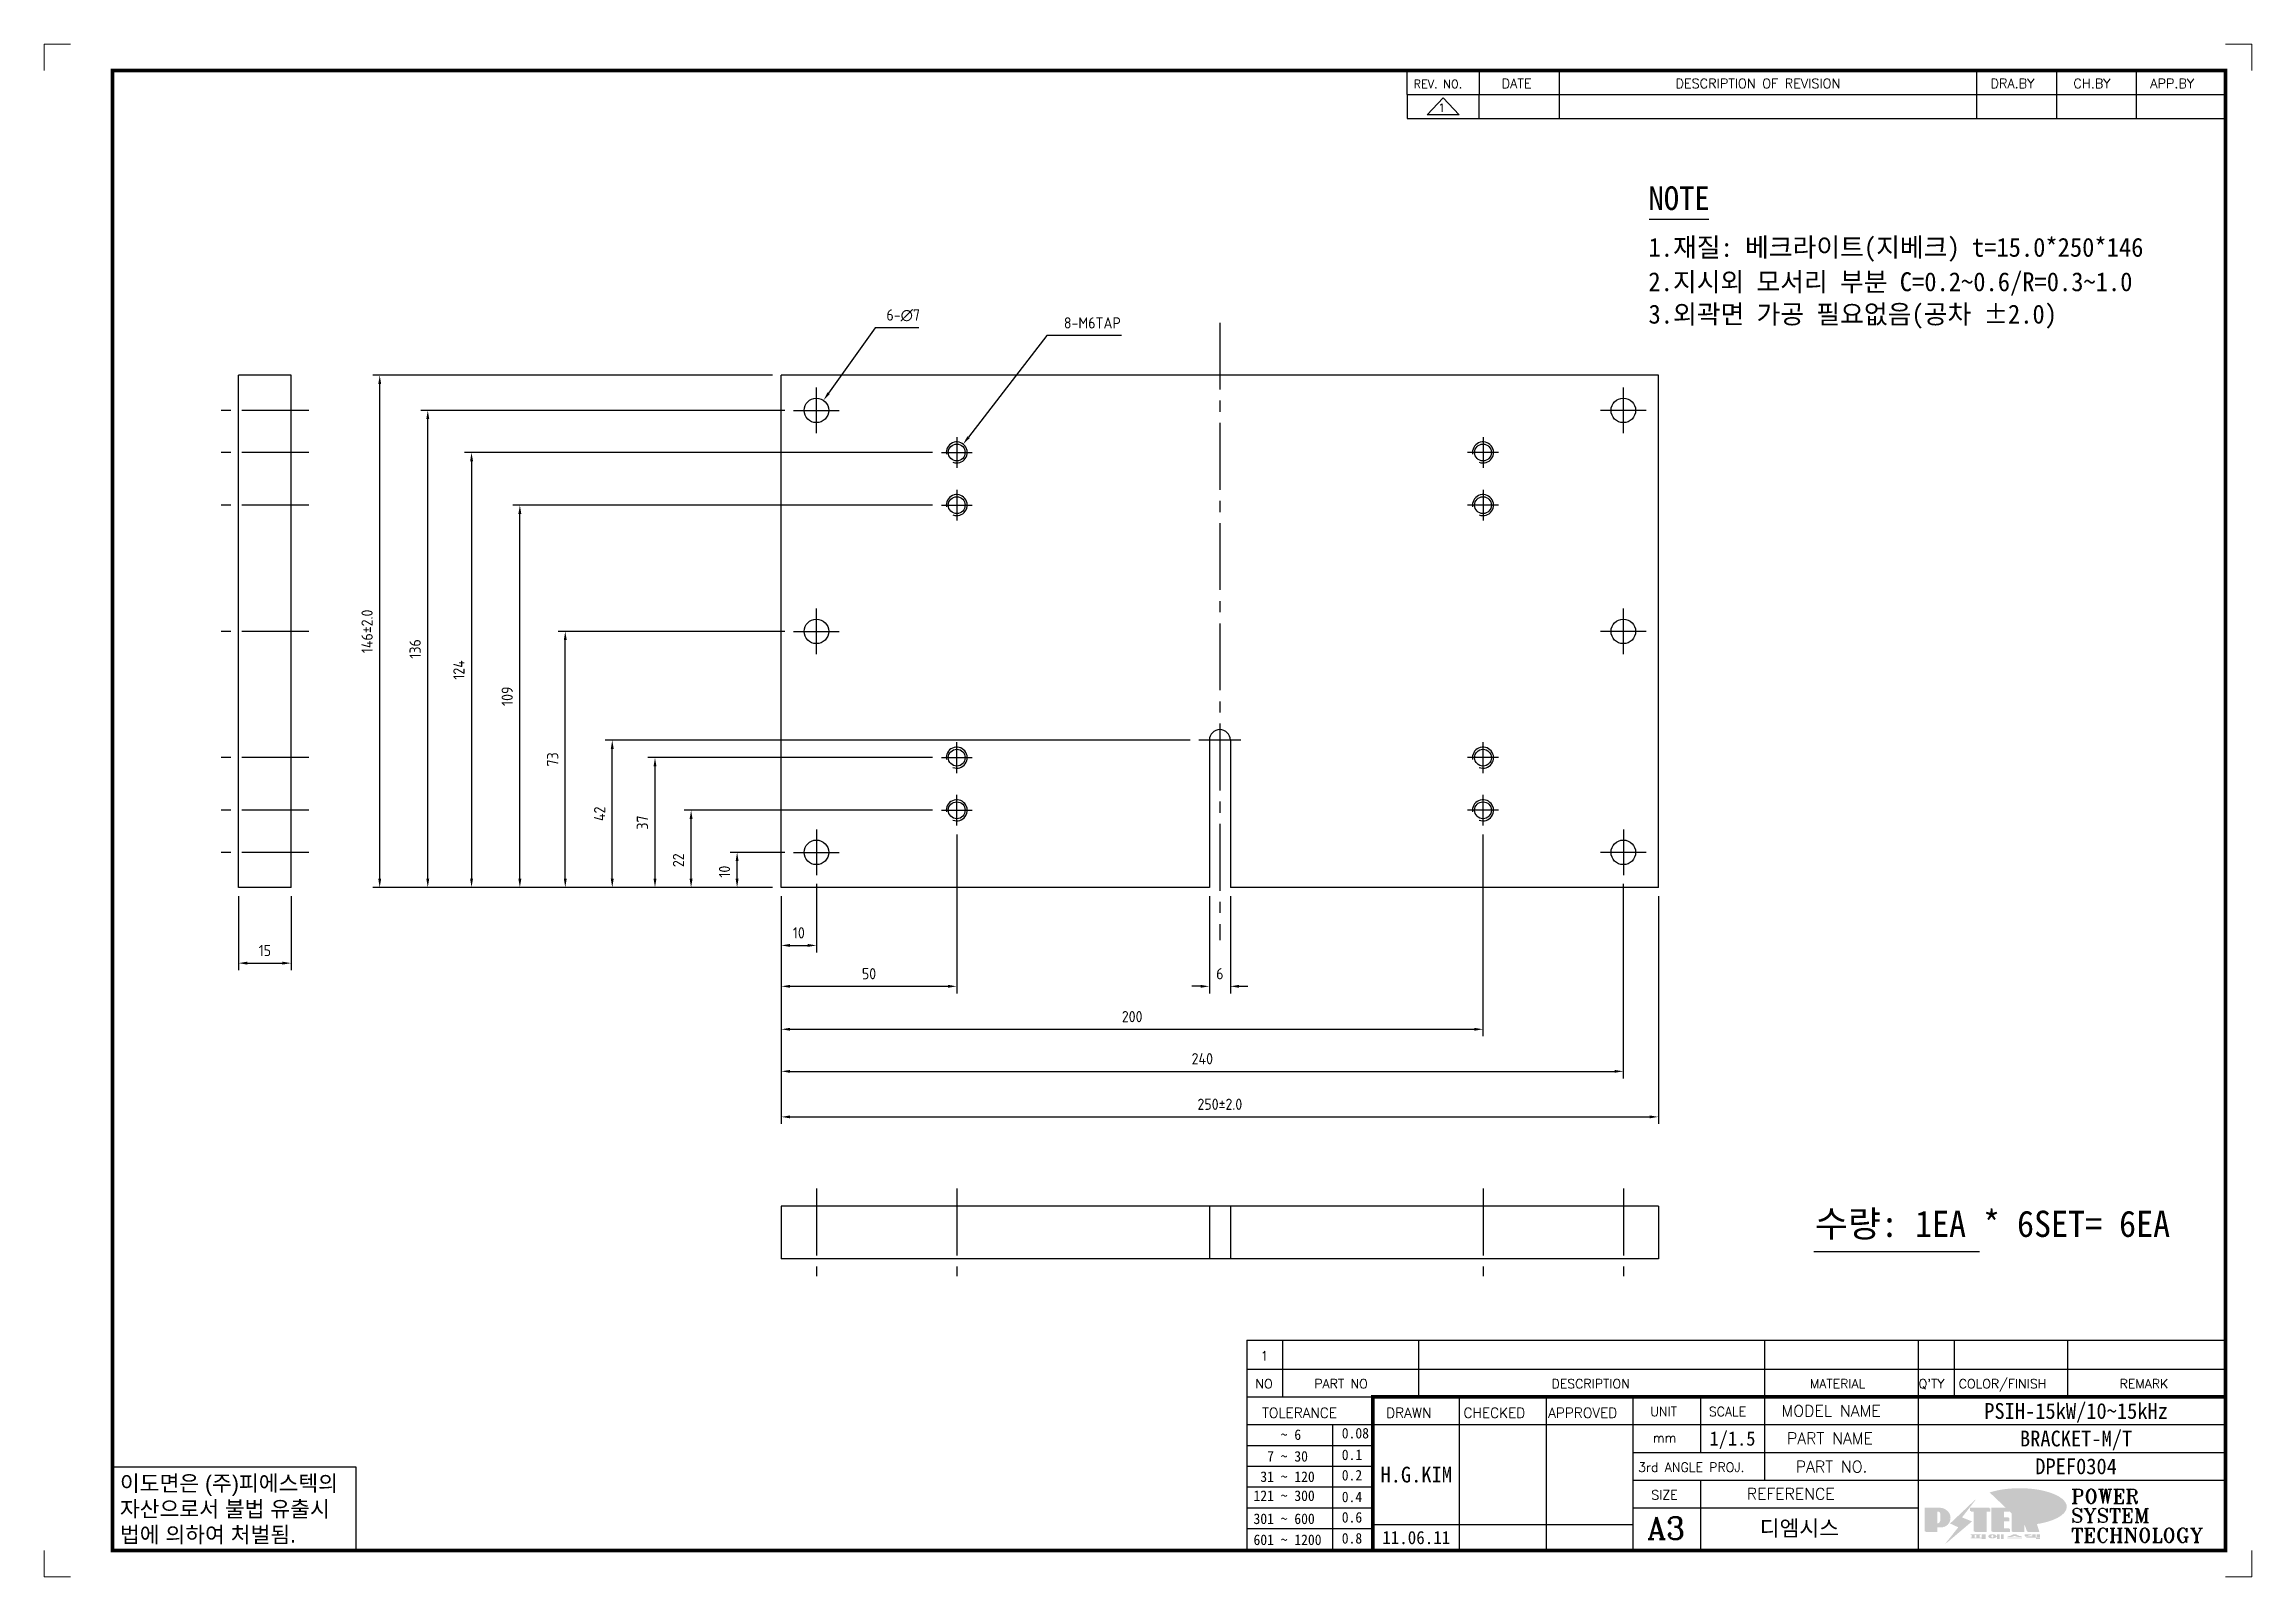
# Model space of a CAD drawing. Header units: millimetres. Extents: x 24815 to 37444, y -10619 to 6020.
# Drawn here: x 27815 to 28444, y -5323 to -4886 of the extents above; entities that cross this region are included whole.
import ezdxf
from ezdxf.enums import TextEntityAlignment as Align

# ---------------------------------------------------------------- set-up
doc = ezdxf.new("R2010")
doc.units = ezdxf.units.MM
doc.linetypes.add('CENTER2', pattern=[28.575, 19.05, -3.175, 3.175, -3.175])
doc.layers.add('FORMAT-1', color=7, linetype='Continuous')
doc.layers.add('line', color=3, linetype='Continuous')
doc.styles.add('h1', font='')
doc.styles.add('HAN', font='')
doc.styles.add('RC', font='ROMANC.SHX')
doc.styles.add('ROMANT', font='romant')
doc.styles.add('RT', font='ROMANT.SHX', dxfattribs={"oblique": 15})
doc.styles.get("Standard").update_dxf_attribs({"font": 'ISOCP.SHX', "bigfont": 'WHGTXT.SHX'})
doc.styles.get('h1').set_extended_font_data('New Gulim')
doc.styles.get('HAN').set_extended_font_data('GulimChe')
doc.dimstyles.new('PS-1', dxfattribs={"dimtxt": 3.2, "dimasz": 2.5, "dimexe": 2, "dimexo": 2.5, "dimgap": 2, "dimtad": 1, "dimtoh": 1, "dimrnd": 0.05, "dimzin": 12, "dimdsep": 46, "dimtxsty": 'Standard', "dimcen": 0, "dimclrt": 2, "dimazin": 3, "dimtfac": 1, "dimtofl": 0, "dimtmove": 0, "dimatfit": 3, "dimfxl": 0.18, "dimtolj": 1, "dimtzin": 0, "dimarcsym": 0})

msp = doc.modelspace()

# ---------------------------------------------------------------- texts
at = {"color": 2, "style": 'HAN'}
for s, height, p in [('NOTE', 6.75, (28271.8975, -4932.96985)), ('1.재질: 베크라이트(지베크) t=15.0*250*146', 5.4, (28271.8975, -4946.30594)), ('2.지시외 모서리 부분 C=0.2~0.6/R=0.3~1.0', 5.4, (28271.86565, -4956.12561)), ('3.외곽면 가공 필요없음(공차 %%P2.0)', 5.4, (28271.8975, -4965.3566)), ('수량: 1EA * 6SET= 6EA', 7.5, (28319.34381, -5225.7451))]:
    msp.add_text(s, height=height, dxfattribs=at).set_placement(p)

# ---------------------------------------------------------------- blocks, each defined once
blk = doc.blocks.new('*D1025')
at = {"color": 0, "lineweight": -2, "transparency": 16777216}
for p, q in [((28034.72, -5125.1), (28034.72, -5144.63)), ((28024.72, -5128.6), (28024.72, -5144.63)), ((28027.22, -5142.63), (28032.22, -5142.63))]:
    blk.add_line(p, q, dxfattribs=at)
at = {"color": 0, "transparency": 16777216}
for points in [[(28027.22, -5142.21), (28027.22, -5143.05), (28024.72, -5142.63)], [(28032.22, -5142.21), (28032.22, -5143.05), (28034.72, -5142.63)]]:
    blk.add_solid(points, dxfattribs=at)
at = {"layer": 'Defpoints', "color": 0, "transparency": 16777216}
for p in [(28024.72, -5126.1), (28034.72, -5122.6), (28034.72, -5142.63)]:
    blk.add_point(p, dxfattribs=at)
at = {"color": 2, "transparency": 16777216, "insert": (28029.72, -5139.03), "char_height": 3.2, "attachment_point": 5}
blk.add_mtext('\\A1;10', dxfattribs=at)
blk = doc.blocks.new('*D1037')
at = {"color": 0, "lineweight": -2, "transparency": 16777216}
for p, q in [((28074.72, -5110.98), (28074.72, -5156.29)), ((28024.72, -5128.6), (28024.72, -5156.29)), ((28027.22, -5154.29), (28072.22, -5154.29))]:
    blk.add_line(p, q, dxfattribs=at)
at = {"color": 0, "transparency": 16777216}
for points in [[(28027.22, -5153.87), (28027.22, -5154.71), (28024.72, -5154.29)], [(28072.22, -5153.87), (28072.22, -5154.71), (28074.72, -5154.29)]]:
    blk.add_solid(points, dxfattribs=at)
at = {"layer": 'Defpoints', "color": 0, "transparency": 16777216}
for p in [(28074.72, -5108.48), (28024.72, -5126.1), (28074.72, -5154.29)]:
    blk.add_point(p, dxfattribs=at)
at = {"color": 2, "transparency": 16777216, "insert": (28049.72, -5150.69), "char_height": 3.2, "attachment_point": 5}
blk.add_mtext('\\A1;50', dxfattribs=at)
blk = doc.blocks.new('*D1038')
at = {"color": 0, "lineweight": -2, "transparency": 16777216}
for p, q in [((28224.72, -5110.98), (28224.72, -5168.53)), ((28024.72, -5128.6), (28024.72, -5168.53)), ((28027.22, -5166.53), (28222.22, -5166.53))]:
    blk.add_line(p, q, dxfattribs=at)
at = {"color": 0, "transparency": 16777216}
for points in [[(28027.22, -5166.12), (28027.22, -5166.95), (28024.72, -5166.53)], [(28222.22, -5166.12), (28222.22, -5166.95), (28224.72, -5166.53)]]:
    blk.add_solid(points, dxfattribs=at)
at = {"layer": 'Defpoints', "color": 0, "transparency": 16777216}
for p in [(28224.72, -5108.48), (28024.72, -5126.1), (28224.72, -5166.53)]:
    blk.add_point(p, dxfattribs=at)
at = {"color": 2, "transparency": 16777216, "insert": (28124.72, -5162.93), "char_height": 3.2, "attachment_point": 5}
blk.add_mtext('\\A1;200', dxfattribs=at)
blk = doc.blocks.new('*D1026')
at = {"color": 0, "lineweight": -2, "transparency": 16777216}
for p, q in [((28264.72, -5125.1), (28264.72, -5180.53)), ((28024.72, -5128.6), (28024.72, -5180.53)), ((28027.22, -5178.53), (28262.22, -5178.53))]:
    blk.add_line(p, q, dxfattribs=at)
at = {"color": 0, "transparency": 16777216}
for points in [[(28027.22, -5178.12), (28027.22, -5178.95), (28024.72, -5178.53)], [(28262.22, -5178.12), (28262.22, -5178.95), (28264.72, -5178.53)]]:
    blk.add_solid(points, dxfattribs=at)
at = {"layer": 'Defpoints', "color": 0, "transparency": 16777216}
for p in [(28024.72, -5126.1), (28264.72, -5122.6), (28264.72, -5178.53)]:
    blk.add_point(p, dxfattribs=at)
at = {"color": 2, "transparency": 16777216, "insert": (28144.72, -5174.93), "char_height": 3.2, "attachment_point": 5}
blk.add_mtext('\\A1;240', dxfattribs=at)
blk = doc.blocks.new('*D1039')
at = {"color": 0, "lineweight": -2, "transparency": 16777216}
for p, q in [((28024.72, -5128.6), (28024.72, -5193.51)), ((28274.72, -5128.6), (28274.72, -5193.51)), ((28027.22, -5191.51), (28272.22, -5191.51))]:
    blk.add_line(p, q, dxfattribs=at)
at = {"color": 0, "transparency": 16777216}
for points in [[(28027.22, -5191.1), (28027.22, -5191.93), (28024.72, -5191.51)], [(28272.22, -5191.1), (28272.22, -5191.93), (28274.72, -5191.51)]]:
    blk.add_solid(points, dxfattribs=at)
at = {"layer": 'Defpoints', "color": 0, "transparency": 16777216}
for p in [(28024.72, -5126.1), (28274.72, -5126.1), (28274.72, -5191.51)]:
    blk.add_point(p, dxfattribs=at)
at = {"color": 2, "transparency": 16777216, "insert": (28149.72, -5187.91), "char_height": 3.2, "attachment_point": 5}
blk.add_mtext('\\A1;250±2.0', dxfattribs=at)
blk = doc.blocks.new('*D1027')
at = {"color": 0, "lineweight": -2, "transparency": 16777216}
for p, q in [((28025.72, -5116.1), (28010.12, -5116.1)), ((28012.12, -5123.6), (28012.12, -5118.6)), ((28022.22, -5126.1), (28010.12, -5126.1))]:
    blk.add_line(p, q, dxfattribs=at)
at = {"color": 0, "transparency": 16777216}
for points in [[(28011.7, -5118.6), (28012.54, -5118.6), (28012.12, -5116.1)], [(28011.7, -5123.6), (28012.54, -5123.6), (28012.12, -5126.1)]]:
    blk.add_solid(points, dxfattribs=at)
at = {"layer": 'Defpoints', "color": 0, "transparency": 16777216}
for p in [(28012.12, -5116.1), (28028.22, -5116.1), (28024.72, -5126.1)]:
    blk.add_point(p, dxfattribs=at)
at = {"color": 2, "transparency": 16777216, "insert": (28008.52, -5121.6), "char_height": 3.2, "attachment_point": 5, "rotation": 90}
blk.add_mtext('\\A1;10', dxfattribs=at)
blk = doc.blocks.new('*D1040')
at = {"color": 0, "lineweight": -2, "transparency": 16777216}
for p, q in [((28067.84, -5104.1), (27997.01, -5104.1)), ((27999.01, -5123.6), (27999.01, -5106.6)), ((28022.22, -5126.1), (27997.01, -5126.1))]:
    blk.add_line(p, q, dxfattribs=at)
at = {"color": 0, "transparency": 16777216}
for points in [[(27998.59, -5106.6), (27999.43, -5106.6), (27999.01, -5104.1)], [(27998.59, -5123.6), (27999.43, -5123.6), (27999.01, -5126.1)]]:
    blk.add_solid(points, dxfattribs=at)
at = {"layer": 'Defpoints', "color": 0, "transparency": 16777216}
for p in [(27999.01, -5104.1), (28070.34, -5104.1), (28024.72, -5126.1)]:
    blk.add_point(p, dxfattribs=at)
at = {"color": 2, "transparency": 16777216, "insert": (27995.41, -5118.35), "char_height": 3.2, "attachment_point": 5, "rotation": 90}
blk.add_mtext('\\A1;22', dxfattribs=at)
blk = doc.blocks.new('*D1028')
at = {"color": 0, "lineweight": -2, "transparency": 16777216}
for p, q in [((28067.84, -5002.1), (27934.43, -5002.1)), ((27936.43, -5004.6), (27936.43, -5123.6)), ((28022.22, -5126.1), (27934.43, -5126.1))]:
    blk.add_line(p, q, dxfattribs=at)
at = {"color": 0, "transparency": 16777216}
for points in [[(27936.02, -5004.6), (27936.85, -5004.6), (27936.43, -5002.1)], [(27936.02, -5123.6), (27936.85, -5123.6), (27936.43, -5126.1)]]:
    blk.add_solid(points, dxfattribs=at)
at = {"layer": 'Defpoints', "color": 0, "transparency": 16777216}
for p in [(28070.34, -5002.1), (27936.43, -5126.1), (28024.72, -5126.1)]:
    blk.add_point(p, dxfattribs=at)
at = {"color": 2, "transparency": 16777216, "insert": (27932.83, -5064.1), "char_height": 3.2, "attachment_point": 5, "rotation": 90}
blk.add_mtext('\\A1;124', dxfattribs=at)
blk = doc.blocks.new('*D1029')
at = {"color": 0, "lineweight": -2, "transparency": 16777216}
for p, q in [((28100.41, -4968.77), (28078.08, -4997.74)), ((28121.7, -4968.77), (28100.41, -4968.77))]:
    blk.add_line(p, q, dxfattribs=at)
at = {"color": 0, "transparency": 16777216}
blk.add_solid([(28077.75, -4997.49), (28078.41, -4998), (28076.55, -4999.72)], dxfattribs=at)
at = {"layer": 'Defpoints', "color": 0, "transparency": 16777216}
for p in [(28076.55, -4999.72), (28072.89, -5004.48)]:
    blk.add_point(p, dxfattribs=at)
at = {"color": 2, "transparency": 16777216, "insert": (28113.38, -4965.17), "char_height": 3.2, "attachment_point": 5}
blk.add_mtext('\\A1;8-M6TAP', dxfattribs=at)
blk = doc.blocks.new('*D1041')
at = {"color": 0, "lineweight": -2, "transparency": 16777216}
for p, q in [((27870.02, -5128.6), (27870.02, -5149.68)), ((27885.02, -5128.6), (27885.02, -5149.68)), ((27872.52, -5147.68), (27882.52, -5147.68))]:
    blk.add_line(p, q, dxfattribs=at)
at = {"color": 0, "transparency": 16777216}
for points in [[(27872.52, -5147.26), (27872.52, -5148.1), (27870.02, -5147.68)], [(27882.52, -5147.26), (27882.52, -5148.1), (27885.02, -5147.68)]]:
    blk.add_solid(points, dxfattribs=at)
at = {"layer": 'Defpoints', "color": 0, "transparency": 16777216}
for p in [(27870.02, -5126.1), (27885.02, -5126.1), (27885.02, -5147.68)]:
    blk.add_point(p, dxfattribs=at)
at = {"color": 2, "transparency": 16777216, "insert": (27877.52, -5144.08), "char_height": 3.2, "attachment_point": 5}
blk.add_mtext('\\A1;15', dxfattribs=at)
blk = doc.blocks.new('*D1042')
at = {"color": 0, "lineweight": -2, "transparency": 16777216}
for p, q in [((28022.22, -4980.1), (27908.25, -4980.1)), ((27910.25, -5123.6), (27910.25, -4982.6)), ((28022.22, -5126.1), (27908.25, -5126.1))]:
    blk.add_line(p, q, dxfattribs=at)
at = {"color": 0, "transparency": 16777216}
for points in [[(27909.84, -4982.6), (27910.67, -4982.6), (27910.25, -4980.1)], [(27909.84, -5123.6), (27910.67, -5123.6), (27910.25, -5126.1)]]:
    blk.add_solid(points, dxfattribs=at)
at = {"layer": 'Defpoints', "color": 0, "transparency": 16777216}
for p in [(27910.25, -4980.1), (28024.72, -4980.1), (28024.72, -5126.1)]:
    blk.add_point(p, dxfattribs=at)
at = {"color": 2, "transparency": 16777216, "insert": (27906.65, -5053.1), "char_height": 3.2, "attachment_point": 5, "rotation": 90}
blk.add_mtext('\\A1;146±2.0', dxfattribs=at)
blk = doc.blocks.new('*D1035')
at = {"color": 0, "lineweight": -2, "transparency": 16777216}
for p, q in [((28025.72, -4990.1), (27921.95, -4990.1)), ((27923.95, -5123.6), (27923.95, -4992.6)), ((28022.22, -5126.1), (27921.95, -5126.1))]:
    blk.add_line(p, q, dxfattribs=at)
at = {"color": 0, "transparency": 16777216}
for points in [[(27923.54, -4992.6), (27924.37, -4992.6), (27923.95, -4990.1)], [(27923.54, -5123.6), (27924.37, -5123.6), (27923.95, -5126.1)]]:
    blk.add_solid(points, dxfattribs=at)
at = {"layer": 'Defpoints', "color": 0, "transparency": 16777216}
for p in [(27923.95, -4990.1), (28028.22, -4990.1), (28024.72, -5126.1)]:
    blk.add_point(p, dxfattribs=at)
at = {"color": 2, "transparency": 16777216, "insert": (27920.35, -5058.1), "char_height": 3.2, "attachment_point": 5, "rotation": 90}
blk.add_mtext('\\A1;136', dxfattribs=at)
blk = doc.blocks.new('t3')
for p, q in [((0, 15.88), (46.25, 15.88)), ((0, 15.88), (0, 0)), ((46.25, 15.88), (46.25, 0)), ((0, 0), (46.25, 0))]:
    blk.add_line(p, q)
at = {"color": 1, "style": 'h1'}
for s, p in [('이도면은 (주)피에스텍의', (1.4, 11.29)), ('자산으로서 불법 유출시', (1.4, 6.41)), ('법에 의하여 처벌됨.', (1.4, 1.52))]:
    blk.add_text(s, height=3, dxfattribs=at).set_placement(p)
blk = doc.blocks.new('new LOGO')
at = {"layer": 'line'}
h = blk.add_hatch(color=1, dxfattribs=at)
h.paths.add_polyline_path([(41.5, 16.4), (54.3, 16.4, 1), (54.3, 82.9), (0, 82.9), (0, -0.1), (41.5, -0.1)])
h.paths.add_polyline_path([(41.5, 27.9), (41.5, 71.9), (43.6, 71.9, -0.414214), (54.6, 60.9), (54.6, 38.9, -0.414214), (43.6, 27.9)], flags=16)
h.paths.add_polyline_path([(214.7, 71.9), (227.5, 71.9), (227.5, 82.9), (159.7, 82.9), (159.7, 71.9), (172.5, 71.9), (172.5, -0.1), (214.7, -0.1)])
h.paths.add_polyline_path([(276, 37.4), (294.8, 37.4), (294.8, 49.1), (276, 49.1), (276, 71.9), (294.8, 71.9), (294.8, 82.9), (234.5, 82.9), (234.5, -0.1), (297, -0.1), (297, 10.9), (276, 10.9)])
h.paths.add_polyline_path([(347.2, 35.2), (359.7, -0.1), (400.5, -0.1), (379.6, 66.8), (399.7, 82.9), (380.6, 82.9), (347.2, 61.6), (347.2, 82.9), (305.5, 82.9), (305.5, -0.1), (347.2, -0.1)])
h = blk.add_hatch(color=250, dxfattribs=at)
h.paths.add_polyline_path([(44.5, 69.4), (46.6, 69.4, -0.129793), (52, 68, 0.221832), (43.6, 71.9), (41.5, 71.9), (41.5, 27.9), (43.6, 27.9, 0.02048), (44.5, 28)], flags=17)
h.paths.add_polyline_path([(44.5, 13.9), (57.3, 13.9, 0.72362), (77.1, 73.9, -0.679777), (54.3, 16.4), (41.5, 16.4), (41.5, -0.1), (3, -0.1), (3, -2.6), (44.5, -2.6)])
h.paths.add_polyline_path([(117.9, 14.2), (71.5, -44.4), (77.1, -39.6), (120.8, 15.6), (92, 28.9), (173.3, 106), (177.5, 111.4), (89.1, 27.6)])
h.paths.add_polyline_path([(162.7, 71.9), (162.7, 69.4), (172.5, 69.4), (172.5, 71.9)], flags=17)
h.paths.add_polyline_path([(217.7, 69.4), (230.5, 69.4), (230.5, 80.4), (227.5, 80.4), (227.5, 71.9), (214.7, 71.9), (214.7, -0.1), (175.5, -0.1), (175.5, -2.6), (217.7, -2.6)])
h.paths.add_polyline_path([(297.8, 46.6), (294.8, 46.6), (294.8, 37.4), (276, 37.4), (276, 10.9), (279, 10.9), (279, 34.9), (297.8, 34.9)])
h.paths.add_polyline_path([(300, 8.4), (297, 8.4), (297, -0.1), (237.5, -0.1), (237.5, -2.6), (300, -2.6)])
h.paths.add_polyline_path([(297.8, 80.4), (294.8, 80.4), (294.8, 71.9), (276, 71.9), (276, 49.1), (279, 49.1), (279, 69.4), (297.8, 69.4)])
h.paths.add_polyline_path([(350.2, 80.4), (347.2, 80.4), (347.2, 61.6), (350.2, 63.5)])
h.paths.add_polyline_path([(350.2, 26.7), (347.2, 35.2), (347.2, -0.1), (308.5, -0.1), (308.5, -2.6), (350.2, -2.6)])
h.paths.add_polyline_path([(402.7, 80.4), (396.5, 80.4), (379.6, 66.8), (400.5, -0.1), (361.8, -0.1), (362.7, -2.6), (403.5, -2.6), (382.6, 64.3)])
blk.add_hatch(color=5, dxfattribs=at).paths.add_polyline_path([(166.3, 35), (131, 49), (180.4, 112.7), (92, 28.9), (120.8, 15.6), (74.4, -43)])
h = blk.add_hatch(color=253, dxfattribs=at)
edge = h.paths.add_edge_path()
edge.add_ellipse((333.9, 86.4), major_axis=(-165.9, 0), ratio=0.39426, start_angle=111.51268, end_angle=334.46902)
edge.add_ellipse((314.1, 81.2), major_axis=(-153.7, 0), ratio=0.40699, start_angle=121.30662, end_angle=327.74369, ccw=False)
edge.add_line((394, 27.8), (394.7, 25.6))
h = blk.add_hatch(color=250, dxfattribs=at)
edge = h.paths.add_edge_path()
edge.add_ellipse((237.8, -17.6), major_axis=(-14.3, 0), ratio=0.526336, start_angle=192.2456, end_angle=269.07481)
edge.add_line((238.1, -10.1), (237.6, -10.1))
edge.add_ellipse((237.8, -17.6), major_axis=(-14.3, 0), ratio=0.526336, start_angle=270.92519, end_angle=449.07481)
edge.add_line((237.6, -25.1), (238.1, -25.1))
edge.add_ellipse((237.8, -17.6), major_axis=(-14.3, 0), ratio=0.526336, start_angle=450.92519, end_angle=527.7544)
edge.add_line((251.7, -19.2), (254.1, -19.2))
edge.add_line((254.1, -19.2), (254.1, -27.1))
edge.add_line((254.1, -27.1), (263.1, -27.1))
edge.add_line((263.1, -27.1), (263.1, -10.1))
edge.add_line((263.1, -10.1), (254.1, -10.1))
edge.add_line((254.1, -10.1), (254.1, -16))
edge.add_line((254.1, -16), (251.7, -16))
h.paths.add_polyline_path([(241, -16.4), (241, -18.7, -1), (234.4, -18.7), (234.4, -16.4, -1)], flags=16)
h.paths.add_polyline_path([(278.2, -10.1), (268.1, -10.1), (268.1, -27.1), (278.2, -27.1)])
h.paths.add_polyline_path([(310.3, -10.1), (310.3, -11.1, -0.157169), (289.3, -17.5), (294, -19.9, 0.128407), (316.3, -15.9, 0.128407), (338.6, -19.9), (343.3, -17.5, -0.157169), (322.2, -11.1), (322.2, -10.1)])
h.paths.add_polyline_path([(342.1, -25.1), (342.1, -22.3), (290.4, -22.3), (290.4, -25.1)])
h.paths.add_polyline_path([(352, -10.1), (352, -16.2, 0.414214), (354, -18.2), (378.7, -18.2), (378.7, -19.6), (390.2, -19.6), (390.2, -10.1), (378.7, -10.1), (378.7, -13.6), (374.7, -13.6), (374.7, -15.1), (378.7, -15.1), (378.7, -16.2), (364.7, -16.2), (364.7, -15.1), (371.2, -15.1), (371.2, -13.6), (364.7, -13.6), (364.7, -12.6), (374.7, -12.6), (374.7, -10.1)])
h.paths.add_polyline_path([(393.8, -10.1), (393.8, -19.6), (405, -19.6), (405, -10.1)])
h.paths.add_polyline_path([(405, -27.1), (405, -20.9), (356.8, -20.9), (356.8, -23), (391.8, -23), (391.8, -27.1)])
h.paths.add_polyline_path([(200.4, -10.1), (200.4, -22.3), (193.2, -22.3), (193.2, -12.6), (196.6, -12.6), (196.6, -10.1), (161, -10.1), (161, -12.6), (164.5, -12.6), (164.5, -22.3), (161, -22.3), (161, -25.1), (200.4, -25.1), (200.4, -27.1), (213.9, -27.1), (213.9, -10.1)])
h.paths.add_polyline_path([(182, -12.6), (175.6, -12.6), (175.6, -22.3), (182, -22.3)], flags=17)
blk = doc.blocks.new('format-3')
at = {"color": 3, "lineweight": 9}
for p, q in [((0, 286.3), (0, 291.3)), ((5, 291.3), (0, 291.3)), ((414.5, 291.3), (419.5, 291.3)), ((419.5, 286.3), (419.5, 291.3)), ((0, 5), (0, 0)), ((419.5, 5), (419.5, 0)), ((5, 0), (0, 0)), ((414.5, 0), (419.5, 0))]:
    blk.add_line(p, q, dxfattribs=at)
at = {"color": 180}
for p, q in [((258.97, 281.75), (258.97, 286.3)), ((272.71, 281.75), (272.71, 286.3)), ((287.94, 281.75), (287.94, 286.3)), ((367.22, 281.75), (367.22, 286.3)), ((382.45, 281.75), (382.45, 286.3)), ((397.61, 281.75), (397.61, 286.3)), ((258.97, 281.75), (414.5, 281.75)), ((228.5, 39.49), (228.5, 5)), ((228.5, 39.49), (414.5, 39.49)), ((235.29, 39.49), (235.29, 34.21)), ((261.24, 34.21), (261.24, 39.49)), ((326.9, 39.49), (326.9, 34.21)), ((356.11, 39.49), (356.11, 34.21)), ((362.93, 39.49), (362.93, 34.21)), ((384.48, 39.49), (384.48, 34.21)), ((228.5, 34.21), (252.48, 34.21)), ((268.96, 5), (268.96, 34.21)), ((285.45, 5), (285.45, 34.21)), ((301.94, 5), (301.94, 34.21)), ((314.72, 34.21), (314.72, 23.65)), ((326.9, 34.21), (326.9, 18.37)), ((356.11, 34.21), (356.11, 5)), ((228.5, 28.93), (252.48, 28.93)), ((244.89, 5.23), (244.89, 28.93)), ((252.48, 28.93), (414.5, 28.93)), ((228.5, 24.98), (252.48, 24.98)), ((228.5, 21.03), (252.48, 21.03)), ((301.94, 23.65), (414.5, 23.65)), ((228.5, 17.08), (252.48, 17.08)), ((301.94, 18.37), (414.5, 18.37)), ((314.72, 18.37), (314.72, 5)), ((228.5, 13.13), (252.48, 13.13)), ((301.94, 13.09), (356.11, 13.09)), ((228.5, 9.18), (252.48, 9.18)), ((252.48, 9.95), (301.94, 9.95))]:
    blk.add_line(p, q, dxfattribs=at)
at = {"const_width": 0.7}
blk.add_lwpolyline([(252.48, 5), (252.48, 34.21), (414.5, 34.21)], dxfattribs=at)
at = {"layer": 'FORMAT-1', "const_width": 0.7}
blk.add_lwpolyline([(13, 5), (13, 286.3), (414.5, 286.3), (414.5, 5)], close=True, dxfattribs=at)
blk.add_blockref('t3', (13, 5))
at = {"xscale": 0.05400000000000027, "yscale": 0.05400000000000027, "zscale": 0.05400000000000027}
blk.add_blockref('new LOGO', (357.35, 8.65), dxfattribs=at)
at = {"color": 2}
for s, height, style, p in [('REV. NO.', 1.56, 'RC', (260.23, 282.95)), ('DATE', 1.788, 'RC', (276.95, 282.94)), ('DESCRIPTION OF REVISION', 1.7875, 'RC', (309.98, 282.94)), ('DRA.BY', 1.788, 'RC', (369.83, 282.94)), ('CH.BY', 1.788, 'RC', (385.59, 282.94)), ('APP.BY', 1.788, 'RC', (400.18, 282.94)), ('COLOR/FINISH', 1.7424, 'RC', (363.8, 35.83)), ('NO', 1.742, 'RC', (230.16, 35.83)), ('PART NO', 1.742, 'RC', (241.36, 35.83)), ('DESCRIPTION', 1.7424, 'RC', (286.43, 35.83)), ('MATERIAL', 1.742, 'RC', (335.52, 35.83)), ("Q'TY", 1.742, 'RC', (356.17, 35.83)), ('REMARK', 1.742, 'RC', (394.37, 35.83)), (' TOLERANCE', 1.9, 'RC', (230.11, 30.22)), ('DRAWN', 1.9, 'RC', (255, 30.22)), ('CHECKED', 1.9, 'RC', (269.71, 30.22)), ('APPROVED', 1.9, 'RC', (285.8, 30.22)), ('UNIT', 1.742, 'RC', (305.19, 30.55)), ('SCALE', 1.742, 'RC', (316.32, 30.55)), ('MODEL NAME', 2.178, 'RC', (330.12, 30.46)), ('    ~ 6', 2, 'HAN', (229.8, 26.03)), ('0.08', 2, 'HAN', (246.57, 26.31)), ('mm', 1.742, 'RC', (305.67, 25.56)), ('PART NAME', 2.178, 'RC', (331.17, 25.24)), ('  7 ~ 30', 2, 'HAN', (229.8, 21.91)), ('0.1', 2, 'HAN', (246.57, 22.2)), ('3rd ANGLE PROJ.', 1.7424, 'RC', (302.87, 19.97)), ('PART NO.', 2.178, 'RC', (332.84, 19.85)), (' 31 ~ 120', 2, 'HAN', (229.8, 18.04)), ('0.2', 2, 'HAN', (246.57, 18.32)), ('REFERENCE', 2.178, 'RC', (323.52, 14.69)), ('121 ~ 300', 2, 'HAN', (229.8, 14.42)), ('0.4', 2, 'HAN', (246.57, 14.2)), ('SIZE', 1.742, 'RC', (305.39, 14.71)), ('301 ~ 600', 2, 'HAN', (229.8, 10.04)), ('0.6', 2, 'HAN', (246.57, 10.32)), ('601 ~ 1200', 2, 'HAN', (229.8, 6.05)), ('0.8', 2, 'HAN', (246.57, 6.33))]:
    blk.add_text(s, height=height, dxfattribs=dict(at, style=style)).set_placement(p)
at = {"style": 'ROMANT'}
for s, p in [('POWER', (385.15, 13.96)), ('SYSTEM', (385.15, 10.31)), ('TECHNOLOGY', (385.15, 6.56))]:
    blk.add_text(s, height=2.7, dxfattribs=at).set_placement(p)
at = {"color": 2, "lineweight": 25, "style": 'RC'}
blk.add_text('A3', height=4.182, dxfattribs=at).set_placement((304.61, 7.14))
at = {"style": 'HAN'}
for tag, height, p in [('MODEL-NAME', 3, (386.1, 31.53)), ('SCALE', 2.7, (320.81, 26.29)), ('PART-NAME', 3, (386.1, 26.29)), ('CH-BY', 3, (277.21, 19.44)), ('PART-NO', 3, (386.1, 21.01)), ('DRA-BY', 3, (260.72, 19.44)), ('APP-BY', 3, (293.7, 19.44)), ('DRA-DATE', 2.5, (260.72, 7.47)), ('CH-DATE', 2.5, (277.21, 7.47)), ('APP-DATE', 2.5, (293.7, 7.47)), ('관련업체', 3, (333.52, 9.26))]:
    blk.add_attdef(tag, text='', height=height, dxfattribs=at).set_placement(p, align=Align.MIDDLE_CENTER)
blk = doc.blocks.new('no3')
at = {"color": 180}
for p, q in [((0, 5.5), (0, 0)), ((0, 5.5), (186, 5.5)), ((6.79, 5.5), (6.79, 0)), ((32.74, 0.11), (32.74, 5.5)), ((98.4, 5.5), (98.4, 0)), ((127.61, 5.5), (127.61, 0)), ((134.43, 5.5), (134.43, 0)), ((155.98, 5.5), (155.98, 0))]:
    blk.add_line(p, q, dxfattribs=at)
at = {"color": 2, "style": 'HAN'}
for tag, p in [('PART-NO', (19.76, 2.75)), ('MATERIAL', (111.38, 2.75)), ("Q'TY", (131.02, 2.75)), ('COLOR/FINISH', (145.2, 2.75)), ('REMARK', (170.76, 2.75))]:
    blk.add_attdef(tag, text='', height=2.9, dxfattribs=at).set_placement(p, align=Align.MIDDLE_CENTER)
blk.add_attdef('DESCRIPTION', text='', height=2.9, dxfattribs=at).set_placement((34.51, 2.75), align=Align.MIDDLE_LEFT)
at = {"color": 2, "style": 'RT', "oblique": 15}
blk.add_attdef('NO', text='', height=1.74, dxfattribs=at).set_placement((3.38, 2.51), align=Align.MIDDLE_CENTER)
blk = doc.blocks.new('*D1044')
at = {"color": 0, "lineweight": -2, "transparency": 16777216}
for p, q in [((28051.46, -4966.61), (28038.2, -4985.21)), ((28063.89, -4966.61), (28051.46, -4966.61))]:
    blk.add_line(p, q, dxfattribs=at)
at = {"color": 0, "transparency": 16777216}
blk.add_solid([(28037.86, -4984.97), (28038.54, -4985.45), (28036.75, -4987.25)], dxfattribs=at)
at = {"layer": 'Defpoints', "color": 0, "transparency": 16777216}
for p in [(28036.75, -4987.25), (28032.69, -4992.95)]:
    blk.add_point(p, dxfattribs=at)
at = {"color": 2, "transparency": 16777216, "insert": (28059.47, -4963.01), "char_height": 3.2, "attachment_point": 5}
blk.add_mtext('\\A1;6-∅7', dxfattribs=at)
blk = doc.blocks.new('*D1036')
at = {"color": 0, "lineweight": -2, "transparency": 16777216}
for p, q in [((28025.72, -5053.1), (27961.15, -5053.1)), ((27963.15, -5123.6), (27963.15, -5055.6)), ((28022.22, -5126.1), (27961.15, -5126.1))]:
    blk.add_line(p, q, dxfattribs=at)
at = {"color": 0, "transparency": 16777216}
for points in [[(27962.73, -5055.6), (27963.56, -5055.6), (27963.15, -5053.1)], [(27962.73, -5123.6), (27963.56, -5123.6), (27963.15, -5126.1)]]:
    blk.add_solid(points, dxfattribs=at)
at = {"layer": 'Defpoints', "color": 0, "transparency": 16777216}
for p in [(27963.15, -5053.1), (28028.22, -5053.1), (28024.72, -5126.1)]:
    blk.add_point(p, dxfattribs=at)
at = {"color": 2, "transparency": 16777216, "insert": (27959.55, -5089.6), "char_height": 3.2, "attachment_point": 5, "rotation": 90}
blk.add_mtext('\\A1;73', dxfattribs=at)
blk = doc.blocks.new('re3')
at = {"color": 180}
for p, q in [((0, 0), (0, -4.55)), ((6.87, -0.64), (3.86, -3.91)), ((9.88, -3.91), (3.86, -3.91)), ((6.87, -0.64), (9.88, -3.91)), ((13.74, -4.55), (13.74, 0)), ((28.97, -4.55), (28.97, 0)), ((108.25, -4.55), (108.25, 0)), ((123.49, -4.55), (123.49, 0)), ((138.64, -4.55), (138.64, 0)), ((0, -4.55), (155.53, -4.55))]:
    blk.add_line(p, q, dxfattribs=at)
at = {"color": 2, "style": 'RC', "oblique": 15}
blk.add_attdef('REV.NO', text='', height=1.56, dxfattribs=at).set_placement((6.59, -2.56), align=Align.MIDDLE_CENTER)
blk.add_attdef('-1', text='', height=1.56, dxfattribs=at).set_placement((9.37, -1.66), align=Align.MIDDLE_LEFT)
at = {"color": 2, "style": 'HAN'}
for tag, p in [('REV.-DATE', (21.36, -2.28)), ('DRA.BY', (115.87, -2.28)), ('CH.BY', (131.07, -2.28)), ('APP.BY', (147.09, -2.28))]:
    blk.add_attdef(tag, text='', height=2.5, dxfattribs=at).set_placement(p, align=Align.MIDDLE_CENTER)
blk.add_attdef('DESCRIPTION-OF-REVISION', text='', height=2.5, dxfattribs=at).set_placement((31.61, -2.28), align=Align.MIDDLE_LEFT)
blk = doc.blocks.new('*D1047')
at = {"color": 0, "lineweight": -2, "transparency": 16777216}
for p, q in [((28067.84, -5089.1), (27986.72, -5089.1)), ((27988.72, -5123.6), (27988.72, -5091.6)), ((28022.22, -5126.1), (27986.72, -5126.1))]:
    blk.add_line(p, q, dxfattribs=at)
at = {"color": 0, "transparency": 16777216}
for points in [[(27988.3, -5091.6), (27989.13, -5091.6), (27988.72, -5089.1)], [(27988.3, -5123.6), (27989.13, -5123.6), (27988.72, -5126.1)]]:
    blk.add_solid(points, dxfattribs=at)
at = {"layer": 'Defpoints', "color": 0, "transparency": 16777216}
for p in [(27988.72, -5089.1), (28070.34, -5089.1), (28024.72, -5126.1)]:
    blk.add_point(p, dxfattribs=at)
at = {"color": 2, "transparency": 16777216, "insert": (27985.12, -5107.6), "char_height": 3.2, "attachment_point": 5, "rotation": 90}
blk.add_mtext('\\A1;37', dxfattribs=at)
blk = doc.blocks.new('*D1048')
at = {"color": 0, "lineweight": -2, "transparency": 16777216}
for p, q in [((28067.84, -5017.1), (27948.2, -5017.1)), ((27950.2, -5123.6), (27950.2, -5019.6)), ((28022.22, -5126.1), (27948.2, -5126.1))]:
    blk.add_line(p, q, dxfattribs=at)
at = {"color": 0, "transparency": 16777216}
for points in [[(27949.78, -5019.6), (27950.62, -5019.6), (27950.2, -5017.1)], [(27949.78, -5123.6), (27950.62, -5123.6), (27950.2, -5126.1)]]:
    blk.add_solid(points, dxfattribs=at)
at = {"layer": 'Defpoints', "color": 0, "transparency": 16777216}
for p in [(27950.2, -5017.1), (28070.34, -5017.1), (28024.72, -5126.1)]:
    blk.add_point(p, dxfattribs=at)
at = {"color": 2, "transparency": 16777216, "insert": (27946.6, -5071.6), "char_height": 3.2, "attachment_point": 5, "rotation": 90}
blk.add_mtext('\\A1;109', dxfattribs=at)
blk = doc.blocks.new('*D1049')
at = {"color": 0, "lineweight": -2, "transparency": 16777216}
for p, q in [((28141.22, -5084.1), (27974.54, -5084.1)), ((27976.54, -5123.6), (27976.54, -5086.6)), ((28022.22, -5126.1), (27974.54, -5126.1))]:
    blk.add_line(p, q, dxfattribs=at)
at = {"color": 0, "transparency": 16777216}
for points in [[(27976.12, -5086.6), (27976.95, -5086.6), (27976.54, -5084.1)], [(27976.12, -5123.6), (27976.95, -5123.6), (27976.54, -5126.1)]]:
    blk.add_solid(points, dxfattribs=at)
at = {"layer": 'Defpoints', "color": 0, "transparency": 16777216}
for p in [(27976.54, -5084.1), (28143.72, -5084.1), (28024.72, -5126.1)]:
    blk.add_point(p, dxfattribs=at)
at = {"color": 2, "transparency": 16777216, "insert": (27972.93, -5105.1), "char_height": 3.2, "attachment_point": 5, "rotation": 90}
blk.add_mtext('\\A1;42', dxfattribs=at)
blk = doc.blocks.new('*D1050')
at = {"color": 0, "lineweight": -2, "transparency": 16777216}
for p, q in [((28146.72, -5128.6), (28146.72, -5156.29)), ((28152.72, -5128.6), (28152.72, -5156.29)), ((28144.22, -5154.29), (28141.72, -5154.29)), ((28155.22, -5154.29), (28157.72, -5154.29))]:
    blk.add_line(p, q, dxfattribs=at)
at = {"color": 0, "transparency": 16777216}
for points in [[(28144.22, -5153.87), (28144.22, -5154.71), (28146.72, -5154.29)], [(28155.22, -5153.87), (28155.22, -5154.71), (28152.72, -5154.29)]]:
    blk.add_solid(points, dxfattribs=at)
at = {"layer": 'Defpoints', "color": 0, "transparency": 16777216}
for p in [(28146.72, -5126.1), (28152.72, -5126.1), (28152.72, -5154.29)]:
    blk.add_point(p, dxfattribs=at)
at = {"color": 2, "transparency": 16777216, "insert": (28149.72, -5150.69), "char_height": 3.2, "attachment_point": 5}
blk.add_mtext('\\A1;6', dxfattribs=at)

# ---------------------------------------------------------------- dimensions: what is measured, and where the dimension line sits
for p1, p2, text, picture, middle in [((28032.69168, -4992.95071), (28036.75281, -4987.2492), '6-<>', '*D1044', (28059.47424, -4966.60814)), ((28072.89083, -5004.47606), (28076.55366, -4999.72384), '8-M6TAP', '*D1029', (28113.38366, -4968.76935))]:
    dim = msp.add_diameter_dim_2p(p1=p1, p2=p2, text=text, dimstyle='PS-1')
    dim.commit()
    dim.dimension.update_dxf_attribs({"geometry": picture, "text_midpoint": middle, "dimtype": 163})
dim = msp.add_linear_dim(base=(27910.2518, -4980.09995), p1=(28024.72225, -5126.09995), p2=(28024.72225, -4980.09995), angle=90, dimstyle='PS-1', override={"dimtol": 1, "dimtp": 2, "dimtm": 2, "dimtdec": 1})
dim.commit()
dim.dimension.update_dxf_attribs({"geometry": '*D1042', "text_midpoint": (27906.65148, -5053.09995)})
for base, p1, p2, picture, middle in [((27923.9519, -4990.09995), (28024.72225, -5126.09995), (28028.22225, -4990.09995), '*D1035', (27920.3519, -5058.09995)), ((27936.43243, -5126.09995), (28070.34339, -5002.09995), (28024.72225, -5126.09995), '*D1028', (27932.83211, -5064.09995)), ((27950.20123, -5017.09995), (28024.72225, -5126.09995), (28070.34339, -5017.09995), '*D1048', (27946.60123, -5071.59995)), ((27963.14609, -5053.09995), (28024.72225, -5126.09995), (28028.22225, -5053.09995), '*D1036', (27959.54609, -5089.59995)), ((27976.53512, -5084.09995), (28024.72225, -5126.09995), (28143.72225, -5084.09995), '*D1049', (27972.9348, -5105.09995)), ((27988.71802, -5089.09995), (28024.72225, -5126.09995), (28070.34339, -5089.09995), '*D1047', (27985.11802, -5107.59995))]:
    dim = msp.add_linear_dim(base=base, p1=p1, p2=p2, angle=90, dimstyle='PS-1')
    dim.commit()
    dim.dimension.update_dxf_attribs({"geometry": picture, "text_midpoint": middle})
dim = msp.add_linear_dim(base=(27999.01109, -5104.09995), p1=(28024.72225, -5126.09995), p2=(28070.34339, -5104.09995), angle=90, dimstyle='PS-1', override={"dimtmove": 1})
dim.commit()
dim.dimension.update_dxf_attribs({"geometry": '*D1040', "text_midpoint": (27999.01109, -5118.34995), "dimtype": 160})
for base, p2, override, picture, middle in [((28074.72225, -5154.28868), (28074.72225, -5108.47881), {"dimtmove": 1}, '*D1037', (28049.72225, -5150.68868)), ((28274.72225, -5191.51412), (28274.72225, -5126.09995), {"dimgap": 2, "dimtol": 1, "dimlim": 0, "dimtp": 2, "dimtm": 2, "dimtdec": 1}, '*D1039', (28149.72225, -5187.91381))]:
    dim = msp.add_linear_dim(base=base, p1=(28024.72225, -5126.09995), p2=p2, dimstyle='PS-1', override=override)
    dim.commit()
    dim.dimension.update_dxf_attribs({"geometry": picture, "text_midpoint": middle})
for base, p1, p2, picture, middle in [((28224.72225, -5166.53315), (28024.72225, -5126.09995), (28224.72225, -5108.47881), '*D1038', (28124.72225, -5162.93283)), ((27885.02361, -5147.68029), (27870.02361, -5126.09995), (27885.02361, -5126.09995), '*D1041', (27877.52361, -5144.08029)), ((28034.72225, -5142.63111), (28024.72225, -5126.09995), (28034.72225, -5122.59995), '*D1025', (28029.72225, -5139.03111)), ((28264.72225, -5178.53315), (28024.72225, -5126.09995), (28264.72225, -5122.59995), '*D1026', (28144.72225, -5174.93283)), ((28152.72225, -5154.28868), (28146.72225, -5126.09995), (28152.72225, -5126.09995), '*D1050', (28149.72225, -5150.68868))]:
    dim = msp.add_linear_dim(base=base, p1=p1, p2=p2, dimstyle='PS-1')
    dim.commit()
    dim.dimension.update_dxf_attribs({"geometry": picture, "text_midpoint": middle})
dim = msp.add_linear_dim(base=(28012.11843, -5116.09995), p1=(28024.72225, -5126.09995), p2=(28028.22225, -5116.09995), angle=90, dimstyle='PS-1')
dim.commit()
dim.dimension.update_dxf_attribs({"geometry": '*D1027', "text_midpoint": (28012.11843, -5121.59995), "dimtype": 160})

# ---------------------------------------------------------------- linework, layer by layer
for p, q in [((28272.12843, -4935.6223), (28289.04465, -4935.6223)), ((28319.05001, -5229.89515), (28366.2683, -5229.89515))]:
    msp.add_line(p, q)
at = {"color": 1, "linetype": 'CENTER2'}
for p, q in [((28149.72225, -4965.09995), (28149.72225, -5141.09995)), ((28034.72225, -4996.59995), (28034.72225, -4983.59995)), ((28264.72225, -4996.59995), (28264.72225, -4983.59995)), ((28028.22225, -4990.09995), (28041.22225, -4990.09995)), ((28271.22225, -4990.09995), (28258.22225, -4990.09995)), ((27890.02361, -5002.09995), (27865.02361, -5002.09995)), ((28070.34339, -5002.09995), (28079.1011, -5002.09995)), ((28074.72225, -4997.7211), (28074.72225, -5006.47881)), ((28229.1011, -5002.09995), (28220.34339, -5002.09995)), ((28224.72225, -4997.7211), (28224.72225, -5006.47881)), ((28074.72225, -5012.7211), (28074.72225, -5021.47881)), ((28224.72225, -5012.7211), (28224.72225, -5021.47881)), ((27890.02361, -5017.09995), (27865.02361, -5017.09995)), ((28070.34339, -5017.09995), (28079.1011, -5017.09995)), ((28229.1011, -5017.09995), (28220.34339, -5017.09995)), ((28034.72225, -5059.59995), (28034.72225, -5046.59995)), ((28264.72225, -5059.59995), (28264.72225, -5046.59995)), ((28028.22225, -5053.09995), (28041.22225, -5053.09995)), ((28271.22225, -5053.09995), (28258.22225, -5053.09995)), ((28155.72225, -5084.09995), (28143.72225, -5084.09995)), ((27890.02361, -5089.09995), (27865.02361, -5089.09995)), ((28070.34339, -5089.09995), (28079.1011, -5089.09995)), ((28074.72225, -5093.47881), (28074.72225, -5084.7211)), ((28229.1011, -5089.09995), (28220.34339, -5089.09995)), ((28224.72225, -5093.47881), (28224.72225, -5084.7211)), ((28074.72225, -5108.47881), (28074.72225, -5099.7211)), ((28224.72225, -5108.47881), (28224.72225, -5099.7211)), ((27890.02361, -5104.09995), (27865.02361, -5104.09995)), ((28070.34339, -5104.09995), (28079.1011, -5104.09995)), ((28229.1011, -5104.09995), (28220.34339, -5104.09995)), ((28034.72225, -5109.59995), (28034.72225, -5122.59995)), ((28264.72225, -5109.59995), (28264.72225, -5122.59995)), ((28028.22225, -5116.09995), (28041.22225, -5116.09995)), ((28271.22225, -5116.09995), (28258.22225, -5116.09995)), ((28034.72225, -5211.94956), (28034.72225, -5236.94956)), ((28074.72225, -5211.94956), (28074.72225, -5236.94956)), ((28224.72225, -5211.94956), (28224.72225, -5236.94956)), ((28264.72225, -5211.94956), (28264.72225, -5236.94956))]:
    msp.add_line(p, q, dxfattribs=at)
at = {"color": 40}
for p, q in [((27870.02361, -5126.09995), (27870.02361, -4980.09995)), ((27885.02361, -4980.09995), (27870.02361, -4980.09995)), ((27885.02361, -5126.09995), (27885.02361, -4980.09995)), ((28024.72225, -5126.09995), (28024.72225, -4980.09995)), ((28274.72225, -4980.09995), (28024.72225, -4980.09995)), ((28274.72225, -5126.09995), (28274.72225, -4980.09995)), ((28146.72225, -5084.09995), (28146.72225, -5126.09995)), ((28152.72225, -5084.09995), (28152.72225, -5126.09995)), ((27885.02361, -5126.09995), (27870.02361, -5126.09995)), ((28146.72225, -5126.09995), (28024.72225, -5126.09995)), ((28274.72225, -5126.09995), (28152.72225, -5126.09995)), ((28274.72225, -5216.94956), (28024.72225, -5216.94956)), ((28024.72225, -5216.94956), (28024.72225, -5231.94956)), ((28146.72225, -5216.94956), (28146.72225, -5231.94956)), ((28152.72225, -5216.94956), (28152.72225, -5231.94956)), ((28274.72225, -5216.94956), (28274.72225, -5231.94956)), ((28274.72225, -5231.94956), (28024.72225, -5231.94956))]:
    msp.add_line(p, q, dxfattribs=at)
at = {"color": 6, "linetype": 'CENTER2'}
for p, q in [((27890.02361, -4990.09995), (27865.02361, -4990.09995)), ((27890.02361, -5053.09995), (27865.02361, -5053.09995)), ((27890.02361, -5116.09995), (27865.02361, -5116.09995))]:
    msp.add_line(p, q, dxfattribs=at)
at = {"color": 40}
for centre in [(28034.72225, -4990.09995), (28264.72225, -4990.09995), (28034.72225, -5053.09995), (28264.72225, -5053.09995), (28034.72225, -5116.09995), (28264.72225, -5116.09995)]:
    msp.add_circle(centre, 3.5, dxfattribs=at)
for centre in [(28074.72225, -5002.09995), (28224.72225, -5002.09995), (28074.72225, -5017.09995), (28224.72225, -5017.09995), (28074.72225, -5089.09995), (28224.72225, -5089.09995), (28074.72225, -5104.09995), (28224.72225, -5104.09995)]:
    msp.add_circle(centre, 2.4)
at = {"color": 3}
for centre in [(28074.72225, -5002.09995), (28224.72225, -5002.09995), (28074.72225, -5017.09995), (28224.72225, -5017.09995), (28074.72225, -5089.09995), (28224.72225, -5089.09995), (28074.72225, -5104.09995), (28224.72225, -5104.09995)]:
    msp.add_arc(centre, 3, 249.09255009, 189.42764862, dxfattribs=at)
at = {"color": 40}
msp.add_arc((28149.72225, -5084.09995), 3, 0, 180, dxfattribs=at)

# ---------------------------------------------------------------- block references
at = {"xscale": 1.5, "yscale": 1.5, "zscale": 1.5}
msp.add_blockref('format-3', (27814.6126, -5322.6412), dxfattribs=at).add_auto_attribs({'DRA-DATE': '11.06.11', 'DRA-BY': 'H.G.KIM', 'MODEL-NAME': 'PSIH-15kW/10~15kHz', 'PART-NAME': 'BRACKET-M/T', 'PART-NO': 'DPEF0304', 'SCALE': '1/1.5', '관련업체': '디엠시스'})
ref = msp.add_blockref('re3', (28203.0613, -4900.0162), dxfattribs=dict(xscale=1.5, yscale=1.5, zscale=1.5))
ref.add_attrib('REV.NO', '1', dxfattribs={"color": 2, "height": 2.34, "style": 'RC'}).set_placement((28212.94391, -4903.85218), align=Align.MIDDLE_CENTER)
ref = msp.add_blockref('no3', (28157.3626, -5263.39984), dxfattribs=dict(xscale=1.5, yscale=1.5, zscale=1.5))
ref.add_attrib('NO', '1', dxfattribs={"color": 2, "height": 2.61, "style": 'RT'}).set_placement((28162.43938, -5259.6395), align=Align.MIDDLE_CENTER)

msp.set_redraw_order([(e.dxf.handle, doc.entitydb.next_handle()) for e in msp.query("TEXT MTEXT ATTDEF DIMENSION ARC_DIMENSION")])  # texts and dimensions are drawn at this point

doc.saveas('drawing.dxf')
